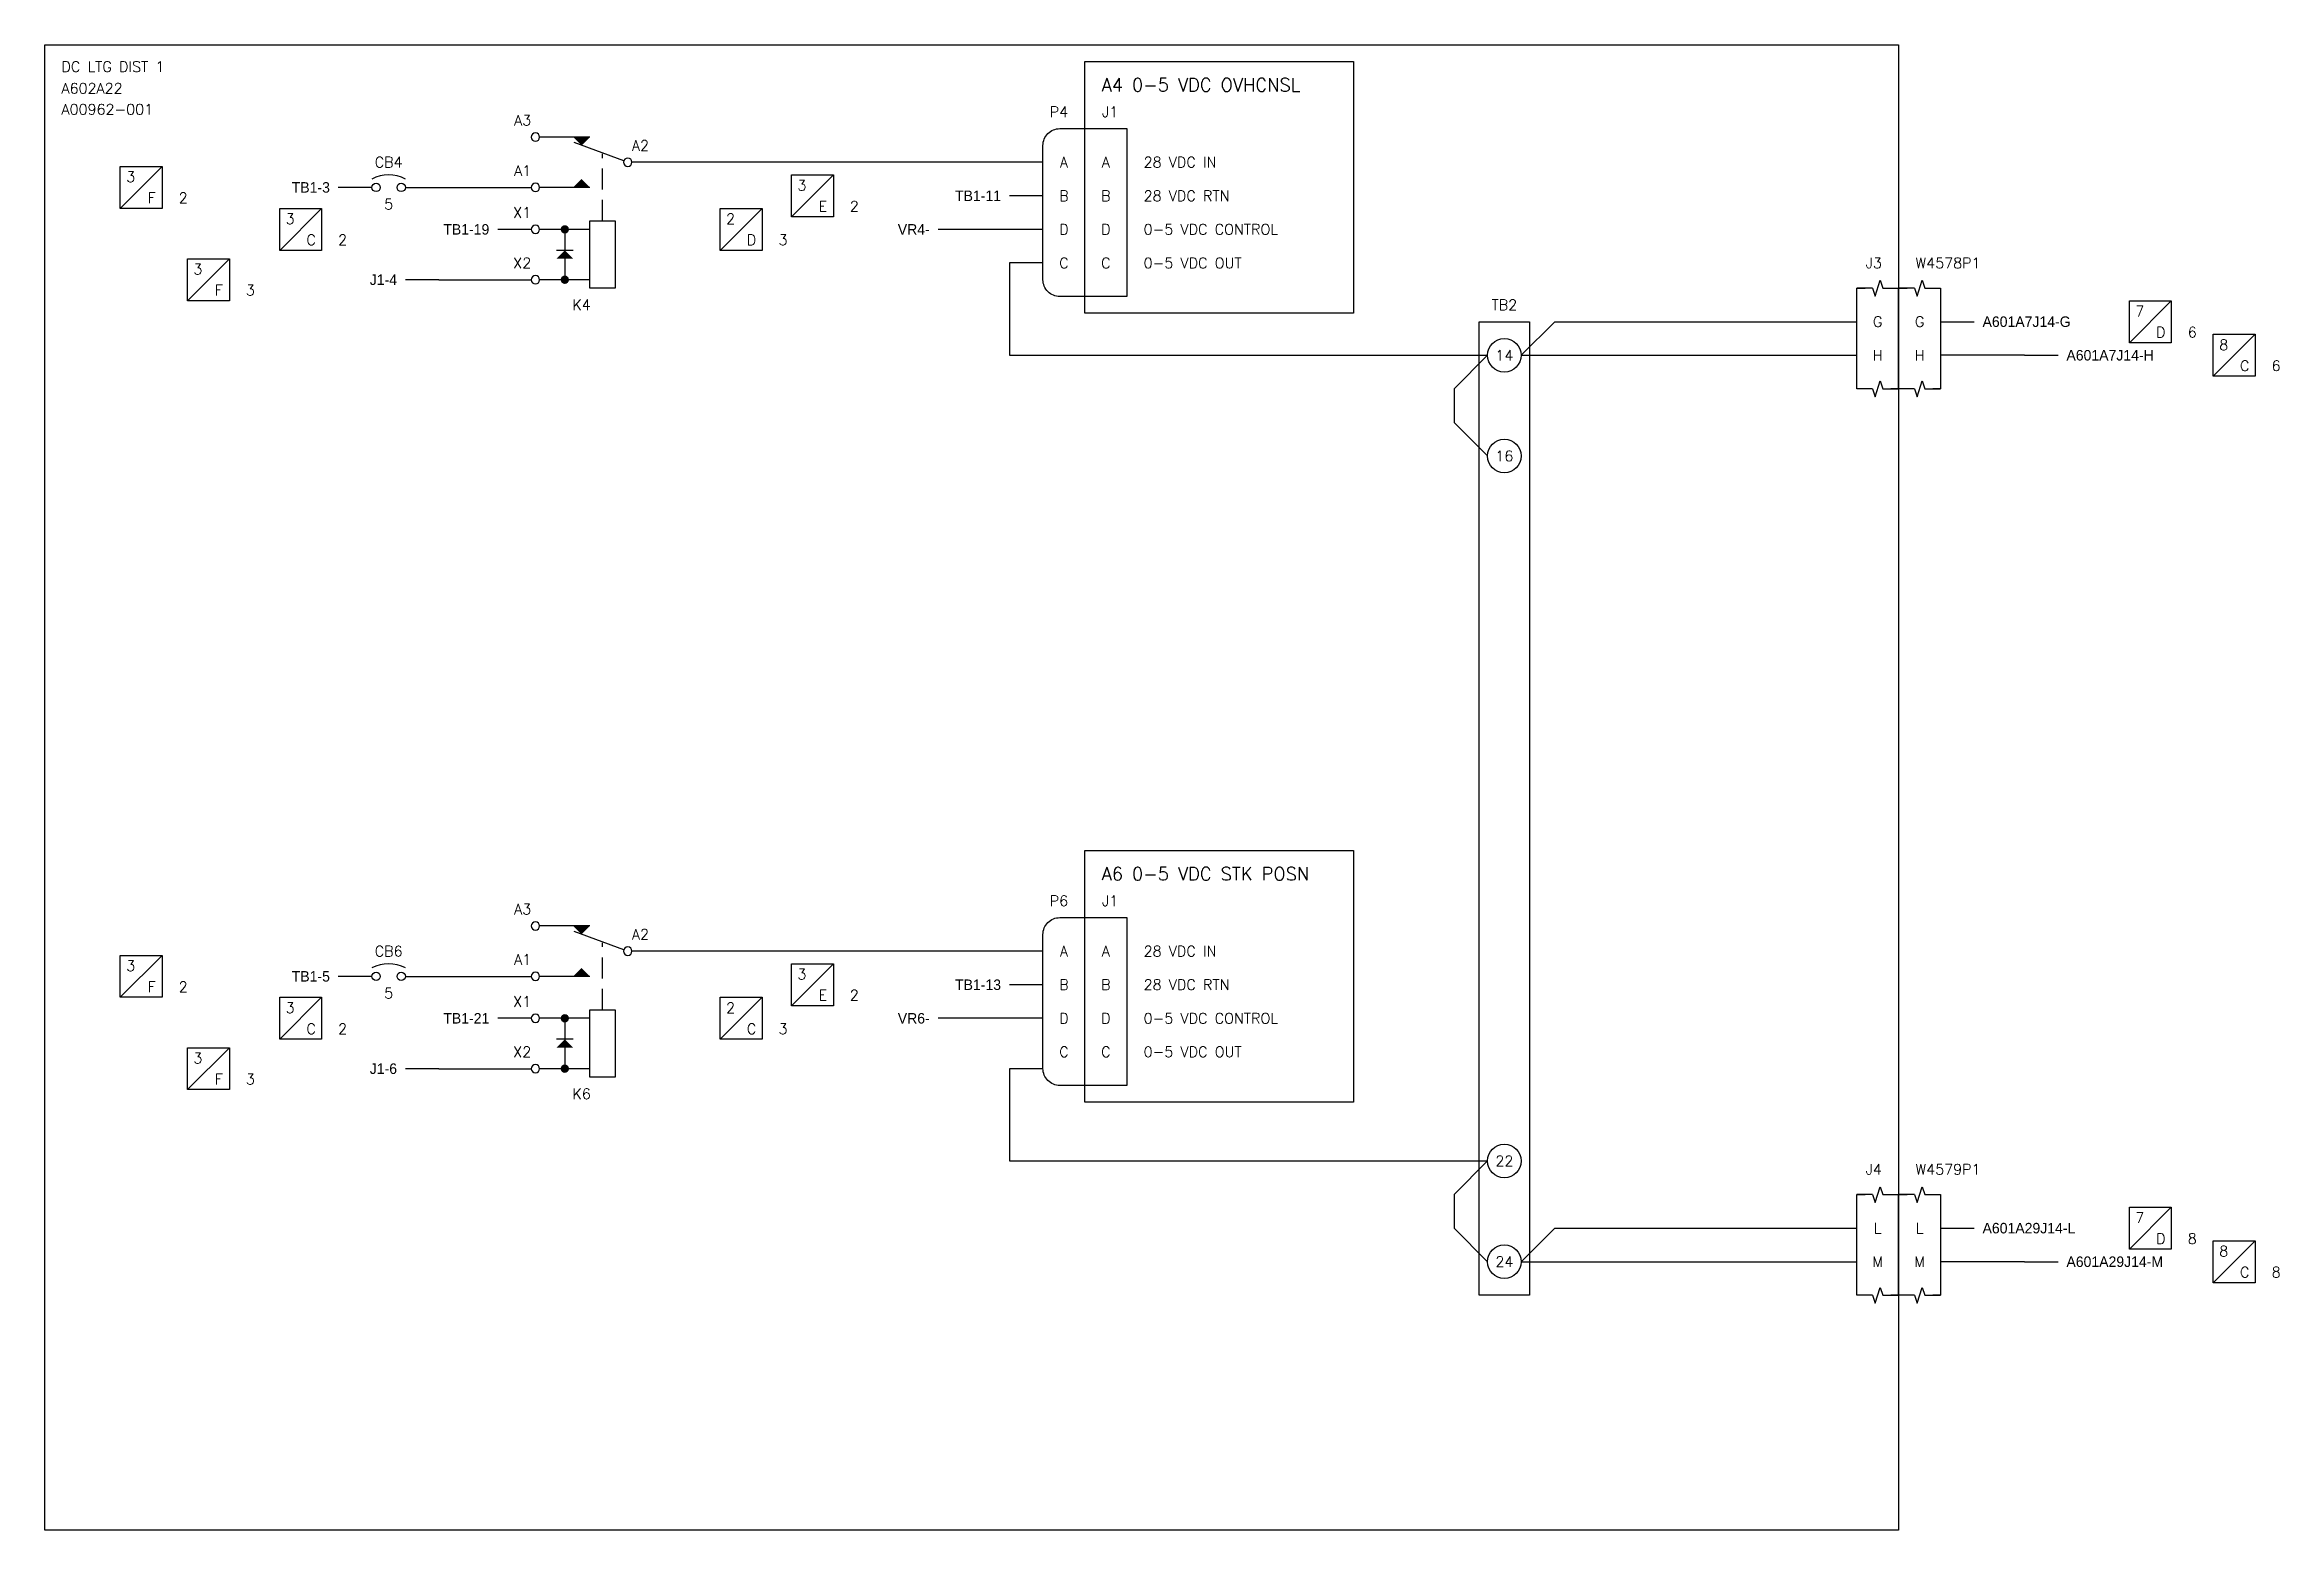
# Model space of a CAD drawing. Extents: x -29 to 207, y 0 to 19.
# Drawn here: x 93 to 119.64, y 0.4 to 18.1 of the extents above; entities that cross this region are included whole.
import ezdxf
from ezdxf.enums import TextEntityAlignment as Align

# ---------------------------------------------------------------- set-up
doc = ezdxf.new("R2010")
doc.units = 0
doc.header["$MEASUREMENT"] = 0
doc.linetypes.add('DASHED2', pattern=[0.375, 0.25, -0.125])
doc.linetypes.add('DGN5', pattern=[0.257567, 0.085856, -0.171711])
doc.layers.get('0').update_dxf_attribs({"linetype": 'CONTINUOUS'})
doc.styles.add('SCHEMATIC', font='romans.shx', dxfattribs={"height": 0.125})

msp = doc.modelspace()

# ---------------------------------------------------------------- texts
at = {"linetype": 'DGN5', "style": 'SCHEMATIC'}
for s, p in [('DC LTG DIST 1', (93.2, 17.9)), ('A602A22', (93.2, 17.643)), ('A00962-001', (93.2, 17.393))]:
    msp.add_text(s, height=0.125, dxfattribs=at).set_placement(p, align=Align.TOP_LEFT)
at = {"style": 'SCHEMATIC'}
for s, p in [('P4', (105.2, 17.3)), ('J3', (114.9, 15.5)), ('P6', (105.2, 7.9)), ('J4', (114.9, 4.7))]:
    msp.add_text(s, height=0.125, dxfattribs=at).set_placement(p, align=Align.MIDDLE_RIGHT)
for s, p in [('J1', (105.7, 17.3)), ('CB4', (97.1, 16.7)), ('A', (105.15, 16.7)), ('A', (105.65, 16.7)), ('5', (97.1, 16.2)), ('B', (105.15, 16.3)), ('B', (105.65, 16.3)), ('D', (105.15, 15.9)), ('D', (105.65, 15.9)), ('C', (105.15, 15.5)), ('C', (105.65, 15.5)), ('K4', (99.4, 15)), ('TB2', (110.4, 15)), ('G', (114.85, 14.8)), ('G', (115.35, 14.8)), ('14', (110.4, 14.4)), ('H', (114.85, 14.4)), ('H', (115.35, 14.4)), ('16', (110.4, 13.2)), ('J1', (105.7, 7.9)), ('CB6', (97.1, 7.3)), ('A', (105.15, 7.3)), ('A', (105.65, 7.3)), ('B', (105.15, 6.9)), ('B', (105.65, 6.9)), ('5', (97.1, 6.8)), ('D', (105.15, 6.5)), ('D', (105.65, 6.5)), ('C', (105.15, 6.1)), ('C', (105.65, 6.1)), ('K6', (99.4, 5.6)), ('22', (110.4, 4.8)), ('L', (114.85, 4)), ('L', (115.35, 4)), ('24', (110.4, 3.6)), ('M', (114.85, 3.6)), ('M', (115.35, 3.6))]:
    msp.add_text(s, height=0.125, dxfattribs=at).set_placement(p, align=Align.MIDDLE_CENTER)
for s, p in [('28 VDC IN', (106.1, 16.7)), ('28 VDC RTN', (106.1, 16.3)), ('0-5 VDC CONTROL', (106.1, 15.9)), ('0-5 VDC OUT', (106.1, 15.5)), ('W4578P1', (115.3, 15.5)), ('28 VDC IN', (106.1, 7.3)), ('28 VDC RTN', (106.1, 6.9)), ('0-5 VDC CONTROL', (106.1, 6.5)), ('0-5 VDC OUT', (106.1, 6.1)), ('W4579P1', (115.3, 4.7))]:
    msp.add_text(s, height=0.125, dxfattribs=at).set_placement(p, align=Align.MIDDLE_LEFT)
at = {"char_height": 0.156, "width": 4, "attachment_point": 1, "style": 'SCHEMATIC'}
for s, insert in [('A4 0-5 VDC OVHCNSL', (105.6, 17.7)), ('A6 0-5 VDC STK POSN', (105.6, 8.3))]:
    msp.add_mtext(s, dxfattribs=dict(at, insert=insert))

# ---------------------------------------------------------------- blocks, each defined once
blk = doc.blocks.new('SPDT_RELAY')
for points in [[(0.5, 0.3), (0.7, 0.3), (0.6, 0.2)], [(0.5, -0.3), (0.7, -0.3), (0.6, -0.2)], [(0.7, -1.15), (0.9, -1.15), (0.8, -1.05)]]:
    blk.add_hatch(color=7).paths.add_polyline_path(points)
h = blk.add_hatch(color=7)
edge = h.paths.add_edge_path()
edge.add_arc((0.8, -0.8), 0.05, 0, 360)
h = blk.add_hatch(color=7)
edge = h.paths.add_edge_path()
edge.add_arc((0.8, -1.4), 0.05, 0, 360)
at = {"color": 7}
for p, q in [((0.5, 0.3), (1.1, 0.3)), ((0.098, 0.017), (0.687, 0.234)), ((0.5, -0.3), (1.1, -0.3)), ((0.5, -0.8), (1.1, -0.8)), ((0.7, -1.05), (0.9, -1.05)), ((0.8, -0.8), (0.8, -1.4)), ((0.5, -1.4), (1.1, -1.4))]:
    blk.add_line(p, q, dxfattribs=at)
at = {"color": 7, "linetype": 'DASHED2'}
blk.add_line((0.35, -0.7), (0.35, 0.1), dxfattribs=at)
at = {"color": 7}
blk.add_lwpolyline([(0.5, -0.7), (0.2, -0.7), (0.2, -1.5), (0.5, -1.5)], close=True, dxfattribs=at)
for centre in [(1.15, 0.3), (0.05, 0), (1.15, -0.3), (1.15, -0.8), (1.15, -1.4)]:
    blk.add_circle(centre, 0.05, dxfattribs=at)
blk = doc.blocks.new('SPDT_CIRCUIT_BREAKER')
at = {"color": 7, "xscale": -1}
blk.add_blockref('SPDT_RELAY', (0, 0), dxfattribs=at)
at = {"color": 7, "style": 'SCHEMATIC'}
for s, p in [('A3', (-1.2, 0.5)), ('A1', (-1.2, -0.1)), ('X1', (-1.2, -0.6)), ('X2', (-1.2, -1.2))]:
    blk.add_text(s, height=0.125, dxfattribs=at).set_placement(p, align=Align.MIDDLE_RIGHT)
blk.add_text('A2', height=0.125, dxfattribs=at).set_placement((0, 0.2), align=Align.MIDDLE_LEFT)
blk = doc.blocks.new('DEST_FROM')
for p, q in [((-2.999, -0.25), (-2.499, 0.25)), ((0, 0), (-0.4, 0))]:
    blk.add_line(p, q)
blk.add_lwpolyline([(-2.999, 0.25), (-2.499, 0.25), (-2.499, -0.25), (-2.999, -0.25)], close=True)
for tag, p in [('DWG_TITLE', (-3.399, 0)), ('DWG_#', (-3.402, -0.2))]:
    blk.add_attdef(tag, text='', height=0.125).set_placement(p, align=Align.RIGHT)
at = {"style": 'SCHEMATIC'}
for p in [(-2.874, 0.125), (-2.624, -0.125)]:
    blk.add_attdef('X', text='', height=0.125, dxfattribs=at).set_placement(p, align=Align.MIDDLE)
blk.add_attdef('CONTACT_REFDES', text='', height=0.125).set_placement((-0.5, 0), align=Align.MIDDLE_RIGHT)
blk.add_attdef('X', text='', height=0.125, dxfattribs=at).set_placement((-2.249, -0.125), align=Align.MIDDLE_CENTER)
blk = doc.blocks.new('DEST_TO')
for p, q in [((0, 0), (0.4, 0)), ((2.25, -0.25), (2.75, 0.25))]:
    blk.add_line(p, q)
blk.add_lwpolyline([(2.25, 0.25), (2.75, 0.25), (2.75, -0.25), (2.25, -0.25)], close=True)
blk.add_attdef('CONTACT_REFDES', text='', height=0.125).set_placement((0.5, 0), align=Align.MIDDLE_LEFT)
at = {"style": 'SCHEMATIC'}
for p in [(2.375, 0.125), (2.625, -0.125)]:
    blk.add_attdef('X', text='', height=0.125, dxfattribs=at).set_placement(p, align=Align.MIDDLE)
for tag, p in [('DWG_TITLE', (3.3, 0)), ('DWG_#', (3.3, -0.2))]:
    blk.add_attdef(tag, p, '', height=0.125)
blk.add_attdef('X', text='', height=0.125, dxfattribs=at).set_placement((3, -0.125), align=Align.MIDDLE_CENTER)

# ---------------------------------------------------------------- linework, layer by layer
for p, q in [((104.9, 16.7), (100, 16.7)), ((97.3, 16.4), (98.8, 16.4)), ((104.9, 15.9), (104.05, 15.9)), ((97.7, 15.3), (98.8, 15.3)), ((110.2, 14.4), (109.8, 14)), ((116.6, 14.4), (115.6, 14.4)), ((109.8, 14), (109.8, 13.6)), ((110.2, 13.2), (109.8, 13.6)), ((104.9, 7.3), (100, 7.3)), ((97.3, 7), (98.8, 7)), ((104.9, 6.5), (104.05, 6.5)), ((97.7, 5.9), (98.8, 5.9)), ((110.2, 4.8), (109.8, 4.4)), ((109.8, 4.4), (109.8, 4)), ((110.2, 3.6), (109.8, 4)), ((116.6, 3.6), (115.6, 3.6))]:
    msp.add_line(p, q)
at = {"linetype": 'ByBlock'}
for p, q in [((114.787, 15.2), (114.6, 15.2)), ((114.787, 15.2), (114.819, 15.106)), ((114.819, 15.106), (114.881, 15.294)), ((114.881, 15.294), (114.912, 15.2)), ((114.912, 15.2), (115.1, 15.2)), ((115.287, 15.2), (115.1, 15.2)), ((115.287, 15.2), (115.319, 15.106)), ((115.319, 15.106), (115.381, 15.294)), ((115.381, 15.294), (115.412, 15.2)), ((115.412, 15.2), (115.6, 15.2)), ((114.787, 14), (114.6, 14)), ((114.787, 14), (114.819, 13.906)), ((114.819, 13.906), (114.881, 14.094)), ((114.881, 14.094), (114.912, 14)), ((114.912, 14), (115.1, 14)), ((115.287, 14), (115.1, 14)), ((115.287, 14), (115.319, 13.906)), ((115.319, 13.906), (115.381, 14.094)), ((115.381, 14.094), (115.412, 14)), ((115.412, 14), (115.6, 14)), ((114.787, 4.4), (114.6, 4.4)), ((114.787, 4.4), (114.819, 4.306)), ((114.819, 4.306), (114.881, 4.494)), ((114.881, 4.494), (114.912, 4.4)), ((114.912, 4.4), (115.1, 4.4)), ((115.287, 4.4), (115.1, 4.4)), ((115.287, 4.4), (115.319, 4.306)), ((115.319, 4.306), (115.381, 4.494)), ((115.381, 4.494), (115.412, 4.4)), ((115.412, 4.4), (115.6, 4.4)), ((114.787, 3.2), (114.6, 3.2)), ((114.787, 3.2), (114.819, 3.106)), ((114.819, 3.106), (114.881, 3.294)), ((114.881, 3.294), (114.912, 3.2)), ((114.912, 3.2), (115.1, 3.2)), ((115.287, 3.2), (115.1, 3.2)), ((115.287, 3.2), (115.319, 3.106)), ((115.319, 3.106), (115.381, 3.294)), ((115.381, 3.294), (115.412, 3.2)), ((115.412, 3.2), (115.6, 3.2))]:
    msp.add_line(p, q, dxfattribs=at)
for points in [[(93, 18.1), (115.1, 18.1), (115.1, 0.4), (93, 0.4)], [(105.4, 17.9), (108.6, 17.9), (108.6, 14.9), (105.4, 14.9)], [(110.1, 14.8), (110.7, 14.8), (110.7, 3.2), (110.1, 3.2)], [(105.4, 8.5), (108.6, 8.5), (108.6, 5.5), (105.4, 5.5)]]:
    msp.add_lwpolyline(points, close=True)
for points in [[(105.1, 17.1), (105.9, 17.1), (105.9, 15.1), (105.1, 15.1, -0.414214), (104.9, 15.3), (104.9, 16.9, -0.414214)], [(105.1, 7.7), (105.9, 7.7), (105.9, 5.7), (105.1, 5.7, -0.414214), (104.9, 5.9), (104.9, 7.5, -0.414214)]]:
    msp.add_lwpolyline(points, format="xyb", close=True)
for points in [[(104.9, 15.5), (104.5, 15.5), (104.5, 14.4), (110.2, 14.4)], [(110.6, 14.4), (111, 14.8), (113.3, 14.8), (113.9, 14.8), (114.6, 14.8)], [(110.6, 14.4), (113.1, 14.4), (113.6, 14.4), (114.6, 14.4)], [(104.9, 5.9), (104.5, 5.9), (104.5, 4.8), (110.2, 4.8)], [(110.6, 3.6), (111, 4), (113.3, 4), (113.9, 4), (114.6, 4)], [(110.6, 3.6), (113.1, 3.6), (113.6, 3.6), (114.6, 3.6)]]:
    msp.add_lwpolyline(points)
for points in [[(114.7, 14), (114.6, 14), (114.6, 15.2), (114.7, 15.2)], [(115.006, 15.2), (115.1, 15.2), (115.1, 14), (115.006, 14)], [(115.2, 14), (115.1, 14), (115.1, 15.2), (115.2, 15.2)], [(115.506, 15.2), (115.6, 15.2), (115.6, 14), (115.506, 14)], [(114.7, 3.2), (114.6, 3.2), (114.6, 4.4), (114.7, 4.4)], [(115.006, 4.4), (115.1, 4.4), (115.1, 3.2), (115.006, 3.2)], [(115.2, 3.2), (115.1, 3.2), (115.1, 4.4), (115.2, 4.4)], [(115.506, 4.4), (115.6, 4.4), (115.6, 3.2), (115.506, 3.2)]]:
    msp.add_lwpolyline(points, dxfattribs=at)
for centre, radius in [((96.95, 16.4), 0.05), ((97.25, 16.4), 0.05), ((110.4, 14.4), 0.2), ((110.4, 13.2), 0.2), ((96.95, 7), 0.05), ((97.25, 7), 0.05), ((110.4, 4.8), 0.2), ((110.4, 3.6), 0.2)]:
    msp.add_circle(centre, radius)
for centre in [(97.1, 16.125), (97.1, 6.725)]:
    msp.add_arc(centre, 0.425, 61.9275, 118.0725)

# ---------------------------------------------------------------- block references
for p in [(100, 16.7), (100, 7.3)]:
    msp.add_blockref('SPDT_CIRCUIT_BREAKER', p)
ref = msp.add_blockref('DEST_FROM', (96.9, 16.4))
ref.add_attrib('CONTACT_REFDES', 'TB1-3', dxfattribs={"height": 0.125}).set_placement((96.4, 16.4), align=Align.MIDDLE_RIGHT)
ref.add_attrib('X', 'F', dxfattribs={"height": 0.125, "style": 'SCHEMATIC'}).set_placement((94.276, 16.275), align=Align.MIDDLE)
ref.add_attrib('X', '3', dxfattribs={"height": 0.125, "style": 'SCHEMATIC'}).set_placement((94.026, 16.525), align=Align.MIDDLE)
ref.add_attrib('X', '2', dxfattribs={"height": 0.125, "style": 'SCHEMATIC'}).set_placement((94.651, 16.275), align=Align.MIDDLE_CENTER)
ref = msp.add_blockref('DEST_FROM', (104.9, 16.3))
ref.add_attrib('CONTACT_REFDES', 'TB1-11', dxfattribs={"height": 0.125}).set_placement((104.4, 16.3), align=Align.MIDDLE_RIGHT)
ref.add_attrib('X', 'E', dxfattribs={"height": 0.125, "style": 'SCHEMATIC'}).set_placement((102.276, 16.175), align=Align.MIDDLE)
ref.add_attrib('X', '3', dxfattribs={"height": 0.125, "style": 'SCHEMATIC'}).set_placement((102.026, 16.425), align=Align.MIDDLE)
ref.add_attrib('X', '2', dxfattribs={"height": 0.125, "style": 'SCHEMATIC'}).set_placement((102.651, 16.175), align=Align.MIDDLE_CENTER)
ref = msp.add_blockref('DEST_FROM', (98.8, 15.9))
ref.add_attrib('CONTACT_REFDES', 'TB1-19', dxfattribs={"height": 0.125}).set_placement((98.3, 15.9), align=Align.MIDDLE_RIGHT)
ref.add_attrib('X', 'C', dxfattribs={"height": 0.125, "style": 'SCHEMATIC'}).set_placement((96.176, 15.775), align=Align.MIDDLE)
ref.add_attrib('X', '3', dxfattribs={"height": 0.125, "style": 'SCHEMATIC'}).set_placement((95.926, 16.025), align=Align.MIDDLE)
ref.add_attrib('X', '2', dxfattribs={"height": 0.125, "style": 'SCHEMATIC'}).set_placement((96.551, 15.775), align=Align.MIDDLE_CENTER)
ref = msp.add_blockref('DEST_FROM', (104.05, 15.9))
ref.add_attrib('CONTACT_REFDES', 'VR4-', dxfattribs={"height": 0.125}).set_placement((103.55, 15.9), align=Align.MIDDLE_RIGHT)
ref.add_attrib('X', 'D', dxfattribs={"height": 0.125, "style": 'SCHEMATIC'}).set_placement((101.426, 15.775), align=Align.MIDDLE)
ref.add_attrib('X', '2', dxfattribs={"height": 0.125, "style": 'SCHEMATIC'}).set_placement((101.176, 16.025), align=Align.MIDDLE)
ref.add_attrib('X', '3', dxfattribs={"height": 0.125, "style": 'SCHEMATIC'}).set_placement((101.801, 15.775), align=Align.MIDDLE_CENTER)
ref = msp.add_blockref('DEST_FROM', (97.7, 15.3))
ref.add_attrib('CONTACT_REFDES', 'J1-4', dxfattribs={"height": 0.125}).set_placement((97.2, 15.3), align=Align.MIDDLE_RIGHT)
ref.add_attrib('X', 'F', dxfattribs={"height": 0.125, "style": 'SCHEMATIC'}).set_placement((95.076, 15.175), align=Align.MIDDLE)
ref.add_attrib('X', '3', dxfattribs={"height": 0.125, "style": 'SCHEMATIC'}).set_placement((94.826, 15.425), align=Align.MIDDLE)
ref.add_attrib('X', '3', dxfattribs={"height": 0.125, "style": 'SCHEMATIC'}).set_placement((95.451, 15.175), align=Align.MIDDLE_CENTER)
ref = msp.add_blockref('DEST_TO', (115.6, 14.8))
ref.add_attrib('X', 'D', dxfattribs={"height": 0.125, "style": 'SCHEMATIC'}).set_placement((118.225, 14.675), align=Align.MIDDLE)
ref.add_attrib('X', '7', dxfattribs={"height": 0.125, "style": 'SCHEMATIC'}).set_placement((117.975, 14.925), align=Align.MIDDLE)
ref.add_attrib('X', '6', dxfattribs={"height": 0.125, "style": 'SCHEMATIC'}).set_placement((118.6, 14.675), align=Align.MIDDLE_CENTER)
ref.add_attrib('CONTACT_REFDES', 'A601A7J14-G', dxfattribs={"height": 0.125}).set_placement((116.1, 14.8), align=Align.MIDDLE_LEFT)
ref = msp.add_blockref('DEST_TO', (116.6, 14.4))
ref.add_attrib('X', 'C', dxfattribs={"height": 0.125, "style": 'SCHEMATIC'}).set_placement((119.225, 14.275), align=Align.MIDDLE)
ref.add_attrib('X', '8', dxfattribs={"height": 0.125, "style": 'SCHEMATIC'}).set_placement((118.975, 14.525), align=Align.MIDDLE)
ref.add_attrib('X', '6', dxfattribs={"height": 0.125, "style": 'SCHEMATIC'}).set_placement((119.6, 14.275), align=Align.MIDDLE_CENTER)
ref.add_attrib('CONTACT_REFDES', 'A601A7J14-H', dxfattribs={"height": 0.125}).set_placement((117.1, 14.4), align=Align.MIDDLE_LEFT)
ref = msp.add_blockref('DEST_FROM', (96.9, 7))
ref.add_attrib('CONTACT_REFDES', 'TB1-5', dxfattribs={"height": 0.125}).set_placement((96.4, 7), align=Align.MIDDLE_RIGHT)
ref.add_attrib('X', 'F', dxfattribs={"height": 0.125, "style": 'SCHEMATIC'}).set_placement((94.276, 6.875), align=Align.MIDDLE)
ref.add_attrib('X', '3', dxfattribs={"height": 0.125, "style": 'SCHEMATIC'}).set_placement((94.026, 7.125), align=Align.MIDDLE)
ref.add_attrib('X', '2', dxfattribs={"height": 0.125, "style": 'SCHEMATIC'}).set_placement((94.651, 6.875), align=Align.MIDDLE_CENTER)
ref = msp.add_blockref('DEST_FROM', (104.9, 6.9))
ref.add_attrib('CONTACT_REFDES', 'TB1-13', dxfattribs={"height": 0.125}).set_placement((104.4, 6.9), align=Align.MIDDLE_RIGHT)
ref.add_attrib('X', 'E', dxfattribs={"height": 0.125, "style": 'SCHEMATIC'}).set_placement((102.276, 6.775), align=Align.MIDDLE)
ref.add_attrib('X', '3', dxfattribs={"height": 0.125, "style": 'SCHEMATIC'}).set_placement((102.026, 7.025), align=Align.MIDDLE)
ref.add_attrib('X', '2', dxfattribs={"height": 0.125, "style": 'SCHEMATIC'}).set_placement((102.651, 6.775), align=Align.MIDDLE_CENTER)
ref = msp.add_blockref('DEST_FROM', (98.8, 6.5))
ref.add_attrib('CONTACT_REFDES', 'TB1-21', dxfattribs={"height": 0.125}).set_placement((98.3, 6.5), align=Align.MIDDLE_RIGHT)
ref.add_attrib('X', 'C', dxfattribs={"height": 0.125, "style": 'SCHEMATIC'}).set_placement((96.176, 6.375), align=Align.MIDDLE)
ref.add_attrib('X', '3', dxfattribs={"height": 0.125, "style": 'SCHEMATIC'}).set_placement((95.926, 6.625), align=Align.MIDDLE)
ref.add_attrib('X', '2', dxfattribs={"height": 0.125, "style": 'SCHEMATIC'}).set_placement((96.551, 6.375), align=Align.MIDDLE_CENTER)
ref = msp.add_blockref('DEST_FROM', (104.05, 6.5))
ref.add_attrib('CONTACT_REFDES', 'VR6-', dxfattribs={"height": 0.125}).set_placement((103.55, 6.5), align=Align.MIDDLE_RIGHT)
ref.add_attrib('X', 'C', dxfattribs={"height": 0.125, "style": 'SCHEMATIC'}).set_placement((101.426, 6.375), align=Align.MIDDLE)
ref.add_attrib('X', '2', dxfattribs={"height": 0.125, "style": 'SCHEMATIC'}).set_placement((101.176, 6.625), align=Align.MIDDLE)
ref.add_attrib('X', '3', dxfattribs={"height": 0.125, "style": 'SCHEMATIC'}).set_placement((101.801, 6.375), align=Align.MIDDLE_CENTER)
ref = msp.add_blockref('DEST_FROM', (97.7, 5.9))
ref.add_attrib('CONTACT_REFDES', 'J1-6', dxfattribs={"height": 0.125}).set_placement((97.2, 5.9), align=Align.MIDDLE_RIGHT)
ref.add_attrib('X', 'F', dxfattribs={"height": 0.125, "style": 'SCHEMATIC'}).set_placement((95.076, 5.775), align=Align.MIDDLE)
ref.add_attrib('X', '3', dxfattribs={"height": 0.125, "style": 'SCHEMATIC'}).set_placement((94.826, 6.025), align=Align.MIDDLE)
ref.add_attrib('X', '3', dxfattribs={"height": 0.125, "style": 'SCHEMATIC'}).set_placement((95.451, 5.775), align=Align.MIDDLE_CENTER)
ref = msp.add_blockref('DEST_TO', (115.6, 4))
ref.add_attrib('X', 'D', dxfattribs={"height": 0.125, "style": 'SCHEMATIC'}).set_placement((118.225, 3.875), align=Align.MIDDLE)
ref.add_attrib('X', '7', dxfattribs={"height": 0.125, "style": 'SCHEMATIC'}).set_placement((117.975, 4.125), align=Align.MIDDLE)
ref.add_attrib('X', '8', dxfattribs={"height": 0.125, "style": 'SCHEMATIC'}).set_placement((118.6, 3.875), align=Align.MIDDLE_CENTER)
ref.add_attrib('CONTACT_REFDES', 'A601A29J14-L', dxfattribs={"height": 0.125}).set_placement((116.1, 4), align=Align.MIDDLE_LEFT)
ref = msp.add_blockref('DEST_TO', (116.6, 3.6))
ref.add_attrib('X', 'C', dxfattribs={"height": 0.125, "style": 'SCHEMATIC'}).set_placement((119.225, 3.475), align=Align.MIDDLE)
ref.add_attrib('X', '8', dxfattribs={"height": 0.125, "style": 'SCHEMATIC'}).set_placement((118.975, 3.725), align=Align.MIDDLE)
ref.add_attrib('X', '8', dxfattribs={"height": 0.125, "style": 'SCHEMATIC'}).set_placement((119.6, 3.475), align=Align.MIDDLE_CENTER)
ref.add_attrib('CONTACT_REFDES', 'A601A29J14-M', dxfattribs={"height": 0.125}).set_placement((117.1, 3.6), align=Align.MIDDLE_LEFT)

msp.set_redraw_order([(e.dxf.handle, doc.entitydb.next_handle()) for e in msp.query("TEXT MTEXT ATTDEF DIMENSION ARC_DIMENSION")])  # texts and dimensions are drawn at this point

doc.saveas('drawing.dxf')
